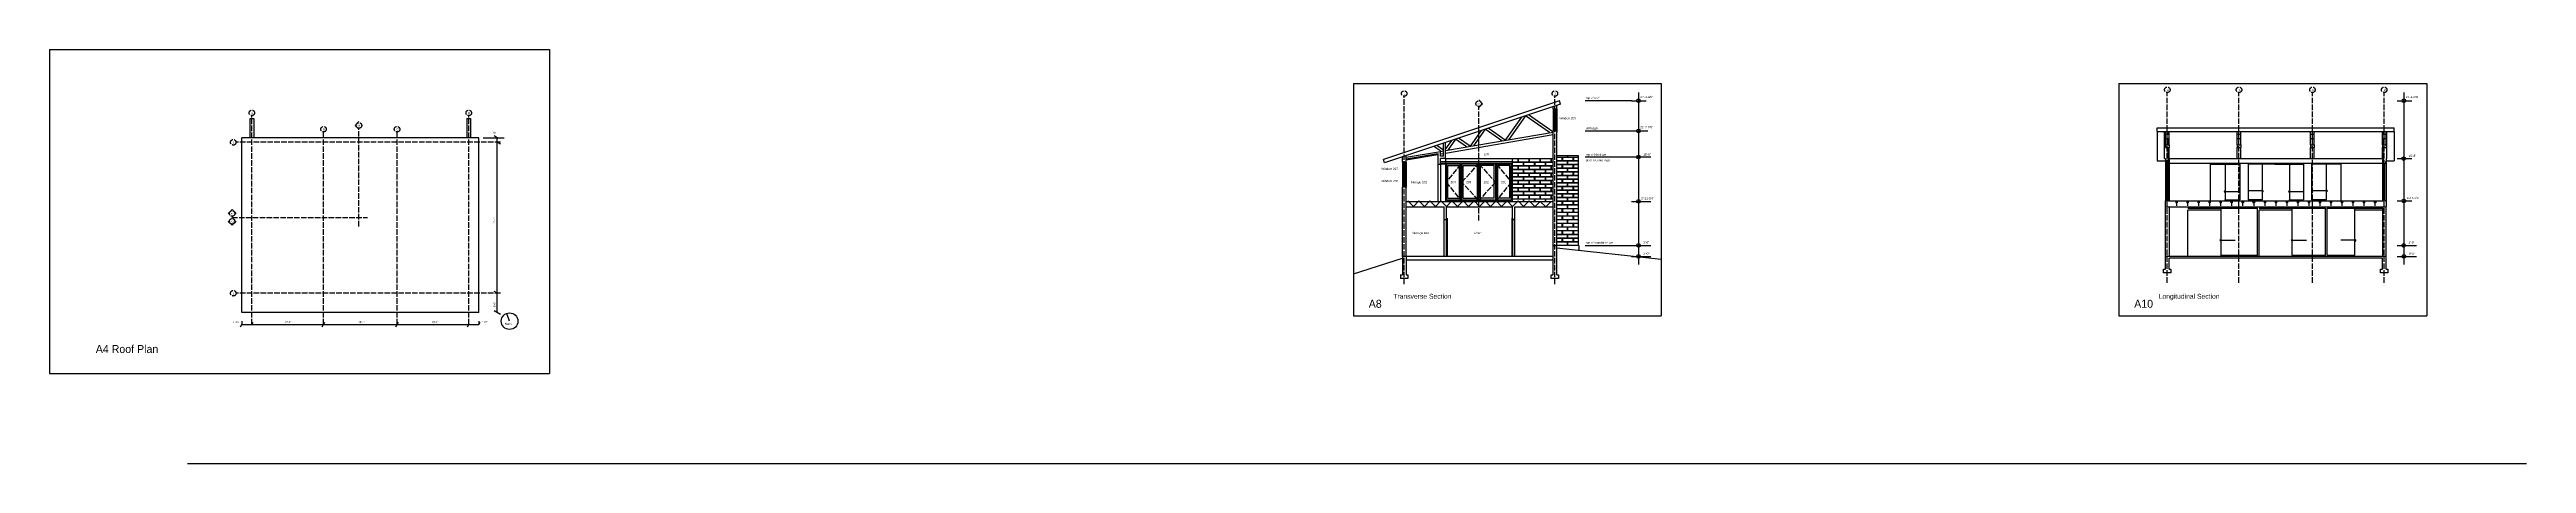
# Model space of a CAD drawing. Header units: inches. Extents: x 967 to 7501, y 257 to 3634.
# Drawn here: x 967 to 6358, y 257 to 1156 of the extents above; entities that cross this region are included whole.
import ezdxf

# ---------------------------------------------------------------- set-up
doc = ezdxf.new("R2010")
doc.units = ezdxf.units.IN
doc.header["$MEASUREMENT"] = 0
doc.linetypes.add('ACAD_ISO02W100', pattern=[15, 12, -3])
for name, color, linetype in [('blocks', 251, 'Continuous'), ('const', 7, 'Continuous'), ('e1', 7, 'Continuous'), ('e2', 251, 'Continuous'), ('glass', 172, 'Continuous'), ('glassSwing', 172, 'ACAD_ISO02W100'), ('grid', 252, 'ACAD_ISO02W100'), ('stairs', 140, 'Continuous'), ('walls', 7, 'Continuous')]:
    doc.layers.add(name, color=color, linetype=linetype)

msp = doc.modelspace()

# ---------------------------------------------------------------- linework, layer by layer
for p, q in [((966.9, 1155.7), (2054.9, 1155.7)), ((966.9, 1155.7), (966.9, 451.7)), ((2054.9, 1155.7), (2054.9, 451.7)), ((3804.6, 1082.4), (3804.6, 577.4)), ((3804.6, 1082.4), (4474.8, 1082.4)), ((4474.8, 1082.4), (4474.8, 577.4)), ((5470.5, 1082.4), (5470.5, 577.4)), ((5470.5, 1082.4), (6140.6, 1082.4)), ((6140.6, 1082.4), (6140.6, 577.4)), ((4239.2, 730.3), (4247.2, 730.3)), ((3804.6, 577.4), (4474.8, 577.4)), ((5470.5, 577.4), (6140.6, 577.4)), ((966.9, 451.7), (2054.9, 451.7))]:
    msp.add_line(p, q)
at = {"layer": 'blocks'}
for p, q in [((4162.9, 911.8), (4162.9, 919.3)), ((4163.4, 919.3), (4163.4, 911.8)), ((4186.9, 911.8), (4186.9, 919.3)), ((4187.4, 919.3), (4187.4, 911.8)), ((4210.9, 911.8), (4210.9, 919.3)), ((4211.4, 919.3), (4211.4, 911.8)), ((4234.9, 911.8), (4234.9, 919.3)), ((4235.4, 919.3), (4235.4, 911.8)), ((4247.2, 922.3), (4258.9, 922.3)), ((4258.9, 914.8), (4258.9, 922.3)), ((4259.4, 922.3), (4282.9, 922.3)), ((4259.4, 922.3), (4259.4, 914.8)), ((4270.7, 921.5), (4270.7, 925)), ((4271.2, 921.5), (4271.2, 925)), ((4282.9, 914.8), (4282.9, 922.3)), ((4283.4, 922.3), (4294.7, 922.3)), ((4283.4, 922.3), (4283.4, 914.8)), ((4151.2, 911.8), (4162.9, 911.8)), ((4151.2, 911.3), (4174.7, 911.3)), ((4151.2, 903.8), (4174.7, 903.8)), ((4151.2, 903.3), (4162.9, 903.3)), ((4151.2, 895.8), (4162.9, 895.8)), ((4151.2, 895.3), (4174.7, 895.3)), ((4151.2, 887.8), (4174.7, 887.8)), ((4151.2, 887.3), (4162.9, 887.3)), ((4151.2, 879.8), (4162.9, 879.8)), ((4151.2, 879.3), (4174.7, 879.3)), ((4151.2, 871.8), (4174.7, 871.8)), ((4151.2, 871.3), (4162.9, 871.3)), ((4151.2, 863.8), (4162.9, 863.8)), ((4151.2, 863.3), (4174.7, 863.3)), ((4162.9, 895.8), (4162.9, 903.3)), ((4162.9, 879.8), (4162.9, 887.3)), ((4162.9, 863.8), (4162.9, 871.3)), ((4163.4, 911.8), (4186.9, 911.8)), ((4163.4, 903.3), (4186.9, 903.3)), ((4163.4, 903.3), (4163.4, 895.8)), ((4163.4, 895.8), (4186.9, 895.8)), ((4163.4, 887.3), (4163.4, 879.8)), ((4163.4, 887.3), (4186.9, 887.3)), ((4163.4, 879.8), (4186.9, 879.8)), ((4163.4, 871.3), (4186.9, 871.3)), ((4163.4, 871.3), (4163.4, 863.8)), ((4163.4, 863.8), (4186.9, 863.8)), ((4174.7, 903.8), (4174.7, 911.3)), ((4174.7, 887.8), (4174.7, 895.3)), ((4174.7, 871.8), (4174.7, 879.3)), ((4174.7, 855.8), (4174.7, 863.3)), ((4175.2, 911.3), (4198.7, 911.3)), ((4175.2, 911.3), (4175.2, 903.8)), ((4175.2, 903.8), (4198.7, 903.8)), ((4175.2, 895.3), (4198.7, 895.3)), ((4175.2, 895.3), (4175.2, 887.8)), ((4175.2, 887.8), (4198.7, 887.8)), ((4175.2, 879.3), (4175.2, 871.8)), ((4175.2, 879.3), (4198.7, 879.3)), ((4175.2, 871.8), (4198.7, 871.8)), ((4175.2, 863.3), (4198.7, 863.3)), ((4175.2, 863.3), (4175.2, 855.8)), ((4186.9, 895.8), (4186.9, 903.3)), ((4186.9, 879.8), (4186.9, 887.3)), ((4186.9, 863.8), (4186.9, 871.3)), ((4187.4, 911.8), (4210.9, 911.8)), ((4187.4, 903.3), (4210.9, 903.3)), ((4187.4, 903.3), (4187.4, 895.8)), ((4187.4, 895.8), (4210.9, 895.8)), ((4187.4, 887.3), (4187.4, 879.8)), ((4187.4, 887.3), (4210.9, 887.3)), ((4187.4, 879.8), (4210.9, 879.8)), ((4187.4, 871.3), (4210.9, 871.3)), ((4187.4, 871.3), (4187.4, 863.8)), ((4187.4, 863.8), (4210.9, 863.8)), ((4198.7, 903.8), (4198.7, 911.3)), ((4198.7, 887.8), (4198.7, 895.3)), ((4198.7, 871.8), (4198.7, 879.3)), ((4198.7, 855.8), (4198.7, 863.3)), ((4199.2, 911.3), (4222.7, 911.3)), ((4199.2, 911.3), (4199.2, 903.8)), ((4199.2, 903.8), (4222.7, 903.8)), ((4199.2, 895.3), (4222.7, 895.3)), ((4199.2, 895.3), (4199.2, 887.8)), ((4199.2, 887.8), (4222.7, 887.8)), ((4199.2, 879.3), (4222.7, 879.3)), ((4199.2, 879.3), (4199.2, 871.8)), ((4199.2, 871.8), (4222.7, 871.8)), ((4199.2, 863.3), (4222.7, 863.3)), ((4199.2, 863.3), (4199.2, 855.8)), ((4210.9, 895.8), (4210.9, 903.3)), ((4210.9, 879.8), (4210.9, 887.3)), ((4210.9, 863.8), (4210.9, 871.3)), ((4211.4, 911.8), (4234.9, 911.8)), ((4211.4, 903.3), (4211.4, 895.8)), ((4211.4, 903.3), (4234.9, 903.3)), ((4211.4, 895.8), (4234.9, 895.8)), ((4211.4, 887.3), (4211.4, 879.8)), ((4211.4, 887.3), (4234.9, 887.3)), ((4211.4, 879.8), (4234.9, 879.8)), ((4211.4, 871.3), (4211.4, 863.8)), ((4211.4, 871.3), (4234.9, 871.3)), ((4211.4, 863.8), (4234.9, 863.8)), ((4222.7, 903.8), (4222.7, 911.3)), ((4222.7, 887.8), (4222.7, 895.3)), ((4222.7, 871.8), (4222.7, 879.3)), ((4222.7, 855.8), (4222.7, 863.3)), ((4223.2, 911.3), (4239.2, 911.3)), ((4223.2, 903.8), (4223.2, 911.3)), ((4223.2, 903.8), (4239.2, 903.8)), ((4223.2, 895.3), (4239.2, 895.3)), ((4223.2, 887.8), (4223.2, 895.3)), ((4223.2, 887.8), (4239.2, 887.8)), ((4223.2, 871.8), (4223.2, 879.3)), ((4223.2, 879.3), (4239.2, 879.3)), ((4223.2, 871.8), (4239.2, 871.8)), ((4223.2, 863.3), (4239.2, 863.3)), ((4223.2, 855.8), (4223.2, 863.3)), ((4234.9, 895.8), (4234.9, 903.3)), ((4234.9, 879.8), (4234.9, 887.3)), ((4234.9, 863.8), (4234.9, 871.3)), ((4235.4, 911.8), (4239.2, 911.8)), ((4235.4, 903.3), (4235.4, 895.8)), ((4235.4, 903.3), (4239.2, 903.3)), ((4235.4, 895.8), (4239.2, 895.8)), ((4235.4, 887.3), (4235.4, 879.8)), ((4235.4, 887.3), (4239.2, 887.3)), ((4235.4, 879.8), (4239.2, 879.8)), ((4235.4, 871.3), (4235.4, 863.8)), ((4235.4, 871.3), (4239.2, 871.3)), ((4235.4, 863.8), (4239.2, 863.8)), ((4247.2, 914.8), (4258.9, 914.8)), ((4247.2, 914.3), (4270.7, 914.3)), ((4247.2, 906.8), (4270.7, 906.8)), ((4247.2, 906.3), (4258.9, 906.3)), ((4247.2, 898.8), (4258.9, 898.8)), ((4247.2, 898.3), (4270.7, 898.3)), ((4247.2, 890.8), (4270.7, 890.8)), ((4247.2, 890.3), (4258.9, 890.3)), ((4247.2, 882.8), (4258.9, 882.8)), ((4247.2, 882.3), (4270.7, 882.3)), ((4247.2, 874.8), (4270.7, 874.8)), ((4247.2, 874.3), (4258.9, 874.3)), ((4247.2, 866.8), (4258.9, 866.8)), ((4247.2, 866.3), (4270.7, 866.3)), ((4258.9, 898.8), (4258.9, 906.3)), ((4258.9, 882.8), (4258.9, 890.3)), ((4258.9, 866.8), (4258.9, 874.3)), ((4259.4, 914.8), (4282.9, 914.8)), ((4259.4, 906.3), (4282.9, 906.3)), ((4259.4, 906.3), (4259.4, 898.8)), ((4259.4, 898.8), (4282.9, 898.8)), ((4259.4, 890.3), (4282.9, 890.3)), ((4259.4, 890.3), (4259.4, 882.8)), ((4259.4, 882.8), (4282.9, 882.8)), ((4259.4, 874.3), (4282.9, 874.3)), ((4259.4, 874.3), (4259.4, 866.8)), ((4259.4, 866.8), (4282.9, 866.8)), ((4270.7, 906.8), (4270.7, 914.3)), ((4270.7, 890.8), (4270.7, 898.3)), ((4270.7, 874.8), (4270.7, 882.3)), ((4270.7, 858.8), (4270.7, 866.3)), ((4271.2, 914.3), (4294.7, 914.3)), ((4271.2, 906.8), (4271.2, 914.3)), ((4271.2, 906.8), (4294.7, 906.8)), ((4271.2, 898.3), (4294.7, 898.3)), ((4271.2, 890.8), (4271.2, 898.3)), ((4271.2, 890.8), (4294.7, 890.8)), ((4271.2, 882.3), (4294.7, 882.3)), ((4271.2, 874.8), (4271.2, 882.3)), ((4271.2, 874.8), (4294.7, 874.8)), ((4271.2, 866.3), (4294.7, 866.3)), ((4271.2, 858.8), (4271.2, 866.3)), ((4282.9, 898.8), (4282.9, 906.3)), ((4282.9, 882.8), (4282.9, 890.3)), ((4282.9, 866.8), (4282.9, 874.3)), ((4283.4, 914.8), (4294.7, 914.8)), ((4283.4, 906.3), (4294.7, 906.3)), ((4283.4, 906.3), (4283.4, 898.8)), ((4283.4, 898.8), (4294.7, 898.8)), ((4283.4, 890.3), (4294.7, 890.3)), ((4283.4, 890.3), (4283.4, 882.8)), ((4283.4, 882.8), (4294.7, 882.8)), ((4283.4, 874.3), (4294.7, 874.3)), ((4283.4, 874.3), (4283.4, 866.8)), ((4283.4, 866.8), (4294.7, 866.8)), ((4151.2, 855.8), (4174.7, 855.8)), ((4151.2, 855.3), (4162.9, 855.3)), ((4151.2, 847.8), (4162.9, 847.8)), ((4151.2, 847.3), (4174.7, 847.3)), ((4151.2, 839.8), (4174.7, 839.8)), ((4151.2, 839.3), (4162.9, 839.3)), ((4151.2, 831.8), (4162.9, 831.8)), ((4151.2, 831.3), (4174.7, 831.3)), ((4162.9, 847.8), (4162.9, 855.3)), ((4162.9, 831.8), (4162.9, 839.3)), ((4163.4, 855.3), (4186.9, 855.3)), ((4163.4, 855.3), (4163.4, 847.8)), ((4163.4, 847.8), (4186.9, 847.8)), ((4163.4, 839.3), (4186.9, 839.3)), ((4163.4, 839.3), (4163.4, 831.8)), ((4163.4, 831.8), (4186.9, 831.8)), ((4174.7, 839.8), (4174.7, 847.3)), ((4174.7, 827), (4174.7, 831.3)), ((4175.2, 855.8), (4198.7, 855.8)), ((4175.2, 847.3), (4198.7, 847.3)), ((4175.2, 847.3), (4175.2, 839.8)), ((4175.2, 839.8), (4198.7, 839.8)), ((4175.2, 831.3), (4175.2, 827)), ((4175.2, 831.3), (4198.7, 831.3)), ((4186.9, 847.8), (4186.9, 855.3)), ((4186.9, 831.8), (4186.9, 839.3)), ((4187.4, 855.3), (4210.9, 855.3)), ((4187.4, 855.3), (4187.4, 847.8)), ((4187.4, 847.8), (4210.9, 847.8)), ((4187.4, 839.3), (4210.9, 839.3)), ((4187.4, 839.3), (4187.4, 831.8)), ((4187.4, 831.8), (4210.9, 831.8)), ((4198.7, 839.8), (4198.7, 847.3)), ((4198.7, 827), (4198.7, 831.3)), ((4199.2, 855.8), (4222.7, 855.8)), ((4199.2, 847.3), (4222.7, 847.3)), ((4199.2, 847.3), (4199.2, 839.8)), ((4199.2, 839.8), (4222.7, 839.8)), ((4199.2, 831.3), (4222.7, 831.3)), ((4199.2, 831.3), (4199.2, 827)), ((4210.9, 847.8), (4210.9, 855.3)), ((4210.9, 831.8), (4210.9, 839.3)), ((4211.4, 855.3), (4211.4, 847.8)), ((4211.4, 855.3), (4234.9, 855.3)), ((4211.4, 847.8), (4234.9, 847.8)), ((4211.4, 839.3), (4234.9, 839.3)), ((4211.4, 839.3), (4211.4, 831.8)), ((4211.4, 831.8), (4234.9, 831.8)), ((4222.7, 839.8), (4222.7, 847.3)), ((4222.7, 827), (4222.7, 831.3)), ((4223.2, 855.8), (4239.2, 855.8)), ((4223.2, 847.3), (4239.2, 847.3)), ((4223.2, 839.8), (4223.2, 847.3)), ((4223.2, 839.8), (4239.2, 839.8)), ((4223.2, 827), (4223.2, 831.3)), ((4223.2, 831.3), (4239.2, 831.3)), ((4234.9, 847.8), (4234.9, 855.3)), ((4234.9, 831.8), (4234.9, 839.3)), ((4235.4, 855.3), (4235.4, 847.8)), ((4235.4, 855.3), (4239.2, 855.3)), ((4235.4, 847.8), (4239.2, 847.8)), ((4235.4, 839.3), (4235.4, 831.8)), ((4235.4, 839.3), (4239.2, 839.3)), ((4235.4, 831.8), (4239.2, 831.8)), ((4247.2, 858.8), (4270.7, 858.8)), ((4247.2, 858.3), (4258.9, 858.3)), ((4247.2, 850.8), (4258.9, 850.8)), ((4247.2, 850.3), (4270.7, 850.3)), ((4247.2, 842.8), (4270.7, 842.8)), ((4247.2, 842.3), (4258.9, 842.3)), ((4247.2, 834.8), (4258.9, 834.8)), ((4247.2, 834.3), (4270.7, 834.3)), ((4247.2, 826.8), (4270.7, 826.8)), ((4247.2, 826.3), (4258.9, 826.3)), ((4247.2, 818.8), (4258.9, 818.8)), ((4247.2, 818.3), (4270.7, 818.3)), ((4247.2, 810.8), (4270.7, 810.8)), ((4247.2, 810.3), (4258.9, 810.3)), ((4258.9, 850.8), (4258.9, 858.3)), ((4258.9, 834.8), (4258.9, 842.3)), ((4258.9, 818.8), (4258.9, 826.3)), ((4258.9, 802.8), (4258.9, 810.3)), ((4259.4, 858.3), (4282.9, 858.3)), ((4259.4, 858.3), (4259.4, 850.8)), ((4259.4, 850.8), (4282.9, 850.8)), ((4259.4, 842.3), (4282.9, 842.3)), ((4259.4, 842.3), (4259.4, 834.8)), ((4259.4, 834.8), (4282.9, 834.8)), ((4259.4, 826.3), (4282.9, 826.3)), ((4259.4, 826.3), (4259.4, 818.8)), ((4259.4, 818.8), (4282.9, 818.8)), ((4259.4, 810.3), (4282.9, 810.3)), ((4259.4, 810.3), (4259.4, 802.8)), ((4270.7, 842.8), (4270.7, 850.3)), ((4270.7, 826.8), (4270.7, 834.3)), ((4270.7, 810.8), (4270.7, 818.3)), ((4271.2, 858.8), (4294.7, 858.8)), ((4271.2, 850.3), (4294.7, 850.3)), ((4271.2, 842.8), (4271.2, 850.3)), ((4271.2, 842.8), (4294.7, 842.8)), ((4271.2, 834.3), (4294.7, 834.3)), ((4271.2, 826.8), (4271.2, 834.3)), ((4271.2, 826.8), (4294.7, 826.8)), ((4271.2, 818.3), (4294.7, 818.3)), ((4271.2, 810.8), (4271.2, 818.3)), ((4271.2, 810.8), (4294.7, 810.8)), ((4282.9, 850.8), (4282.9, 858.3)), ((4282.9, 834.8), (4282.9, 842.3)), ((4282.9, 818.8), (4282.9, 826.3)), ((4282.9, 802.8), (4282.9, 810.3)), ((4283.4, 858.3), (4294.7, 858.3)), ((4283.4, 858.3), (4283.4, 850.8)), ((4283.4, 850.8), (4294.7, 850.8)), ((4283.4, 842.3), (4294.7, 842.3)), ((4283.4, 842.3), (4283.4, 834.8)), ((4283.4, 834.8), (4294.7, 834.8)), ((4283.4, 826.3), (4294.7, 826.3)), ((4283.4, 826.3), (4283.4, 818.8)), ((4283.4, 818.8), (4294.7, 818.8)), ((4283.4, 810.3), (4294.7, 810.3)), ((4283.4, 810.3), (4283.4, 802.8)), ((4247.2, 802.8), (4258.9, 802.8)), ((4247.2, 802.3), (4270.7, 802.3)), ((4247.2, 794.8), (4270.7, 794.8)), ((4247.2, 794.3), (4258.9, 794.3)), ((4247.2, 786.8), (4258.9, 786.8)), ((4247.2, 786.3), (4270.7, 786.3)), ((4247.2, 778.8), (4270.7, 778.8)), ((4247.2, 778.3), (4258.9, 778.3)), ((4247.2, 770.8), (4258.9, 770.8)), ((4247.2, 770.3), (4270.7, 770.3)), ((4247.2, 762.8), (4270.7, 762.8)), ((4247.2, 762.3), (4258.9, 762.3)), ((4247.2, 754.8), (4258.9, 754.8)), ((4258.9, 786.8), (4258.9, 794.3)), ((4258.9, 770.8), (4258.9, 778.3)), ((4258.9, 754.8), (4258.9, 762.3)), ((4259.4, 802.8), (4282.9, 802.8)), ((4259.4, 794.3), (4282.9, 794.3)), ((4259.4, 794.3), (4259.4, 786.8)), ((4259.4, 786.8), (4282.9, 786.8)), ((4259.4, 778.3), (4282.9, 778.3)), ((4259.4, 778.3), (4259.4, 770.8)), ((4259.4, 770.8), (4282.9, 770.8)), ((4259.4, 762.3), (4282.9, 762.3)), ((4259.4, 762.3), (4259.4, 754.8)), ((4259.4, 754.8), (4282.9, 754.8)), ((4270.7, 794.8), (4270.7, 802.3)), ((4270.7, 778.8), (4270.7, 786.3)), ((4270.7, 762.8), (4270.7, 770.3)), ((4271.2, 802.3), (4294.7, 802.3)), ((4271.2, 794.8), (4271.2, 802.3)), ((4271.2, 794.8), (4294.7, 794.8)), ((4271.2, 786.3), (4294.7, 786.3)), ((4271.2, 778.8), (4271.2, 786.3)), ((4271.2, 778.8), (4294.7, 778.8)), ((4271.2, 770.3), (4294.7, 770.3)), ((4271.2, 762.8), (4271.2, 770.3)), ((4271.2, 762.8), (4294.7, 762.8)), ((4282.9, 786.8), (4282.9, 794.3)), ((4282.9, 770.8), (4282.9, 778.3)), ((4282.9, 754.8), (4282.9, 762.3)), ((4283.4, 802.8), (4294.7, 802.8)), ((4283.4, 794.3), (4294.7, 794.3)), ((4283.4, 794.3), (4283.4, 786.8)), ((4283.4, 786.8), (4294.7, 786.8)), ((4283.4, 778.3), (4294.7, 778.3)), ((4283.4, 778.3), (4283.4, 770.8)), ((4283.4, 770.8), (4294.7, 770.8)), ((4283.4, 762.3), (4294.7, 762.3)), ((4283.4, 762.3), (4283.4, 754.8)), ((4283.4, 754.8), (4294.7, 754.8)), ((4247.2, 754.3), (4270.7, 754.3)), ((4247.2, 746.8), (4270.7, 746.8)), ((4247.2, 746.3), (4258.9, 746.3)), ((4247.2, 738.8), (4258.9, 738.8)), ((4247.2, 738.3), (4270.7, 738.3)), ((4247.2, 730.8), (4270.7, 730.8)), ((4258.9, 738.8), (4258.9, 746.3)), ((4259.4, 746.3), (4282.9, 746.3)), ((4259.4, 746.3), (4259.4, 738.8)), ((4259.4, 738.8), (4282.9, 738.8)), ((4270.7, 746.8), (4270.7, 754.3)), ((4270.7, 730.8), (4270.7, 738.3)), ((4271.2, 746.8), (4271.2, 754.3)), ((4271.2, 754.3), (4294.7, 754.3)), ((4271.2, 746.8), (4294.7, 746.8)), ((4271.2, 738.3), (4294.7, 738.3)), ((4271.2, 730.8), (4271.2, 738.3)), ((4271.2, 730.8), (4294.7, 730.8)), ((4282.9, 738.8), (4282.9, 746.3)), ((4283.4, 746.3), (4283.4, 738.8)), ((4283.4, 746.3), (4294.7, 746.3)), ((4283.4, 738.8), (4294.7, 738.8))]:
    msp.add_line(p, q, dxfattribs=at)
at = {"layer": 'const'}
for p, q in [((1941.5, 964.3), (1934.8, 968.1)), ((1941.5, 584.3), (1941.5, 964.3)), ((1948.1, 950.4), (1941.5, 954.3)), ((1941.5, 626.3), (1934.8, 630.1)), ((1382.3, 553.3), (1385.3, 558.5)), ((1385.3, 565.8), (1385.3, 558.5)), ((1385.3, 558.5), (1901.3, 558.5)), ((1407.3, 558.5), (1410.3, 563.6)), ((1560.3, 553.3), (1566.3, 563.6)), ((1720.3, 553.3), (1726.3, 563.6)), ((1876.3, 553.3), (1879.3, 558.5)), ((1901.3, 565.8), (1901.3, 558.5)), ((1901.3, 558.5), (1904.3, 563.6)), ((1948.1, 580.4), (1934.8, 588.1))]:
    msp.add_line(p, q, dxfattribs=at)
at = {"layer": 'e1'}
for p, q in [((4151.2, 827), (4151.2, 919.4)), ((3988.4, 906.3), (3988.4, 827)), ((3994.4, 906.7), (3994.4, 827)), ((5670.1, 907), (5734.1, 907)), ((5702.1, 907), (5702.1, 829)), ((5734.1, 907), (5734.1, 829)), ((5810.2, 907), (5752.2, 907)), ((5752.2, 907), (5752.2, 829)), ((5782.2, 907), (5782.2, 829)), ((5810.2, 907), (5872.2, 907)), ((5842.2, 907), (5842.2, 829)), ((5872.2, 907), (5872.2, 829)), ((5954.1, 907), (5890.1, 907)), ((5890.1, 907), (5890.1, 829)), ((5922.1, 907), (5922.1, 829)), ((5621, 811.5), (5772, 811.5)), ((5693, 708.8), (5693, 811.5)), ((5702.1, 829), (5734.1, 829)), ((5782.2, 829), (5752.2, 829)), ((5772, 708.8), (5772, 811.5)), ((5776, 811.5), (5848.9, 811.5)), ((5842.2, 829), (5872.2, 829)), ((5848, 811.5), (5920, 811.5)), ((5848, 708.8), (5848, 811.5)), ((5922.1, 829), (5890.1, 829)), ((5920, 708.8), (5920, 811.5)), ((5924, 811.5), (6044, 811.5)), ((5924, 708.8), (5924, 811.5)), ((5984, 708.8), (5984, 811.5)), ((4002.2, 706.3), (4002.2, 786.3)), ((4007.2, 706.3), (4007.2, 786.3)), ((4151.2, 706.3), (4151.2, 786.3)), ((4156.2, 706.3), (4156.2, 786.3)), ((5693, 708.8), (5772, 708.8)), ((5848, 708.8), (5920, 708.8)), ((5924, 708.8), (5984, 708.8)), ((1901.3, 584.3), (1385.3, 584.3)), ((1267.5, 256.6), (6357.7, 256.6))]:
    msp.add_line(p, q, dxfattribs=at)
msp.add_circle((1968.2, 565.6), 18, dxfattribs=at)
at = {"layer": 'e2'}
for p, q in [((4239.2, 1027.1), (4239.2, 979.1)), ((4239.2, 1026.5), (4239.2, 1023.5)), ((4241.7, 1027.1), (4241.7, 979.1)), ((4244.7, 1027.1), (4244.7, 979.1)), ((4247.2, 1027.1), (4247.2, 979.1)), ((4410.2, 1044.6), (4309.3, 1044.6)), ((4410.2, 1044.6), (4442.1, 1044.6)), ((4425, 1062.4), (4425, 688.8)), ((6076.1, 1044.6), (6107.9, 1044.6)), ((6090.8, 1062.4), (6090.8, 688.8)), ((4005.4, 936.5), (4239.2, 976.6)), ((4005.4, 930.9), (4239.2, 971)), ((4082.8, 979.8), (4058.6, 945.6)), ((4091.6, 982.8), (4066.3, 946.9)), ((4127.4, 957.4), (4091.6, 982.8)), ((4135.1, 958.8), (4098.1, 984.9)), ((4170.7, 1009.1), (4135.1, 958.8)), ((4179.5, 1012.1), (4142.7, 960.1)), ((4231.5, 975.3), (4179.5, 1012.1)), ((4238.4, 977.2), (4186, 1014.2)), ((4242.3, 1024.1), (4242.3, 982.1)), ((4244, 1024.1), (4244, 982.1)), ((4309.3, 979.1), (4445.7, 979.1)), ((5554, 978), (5554, 913.7)), ((5572, 972.1), (5572, 978)), ((5580, 972.1), (5580, 978)), ((5728, 972.1), (5728, 978)), ((5736, 972.1), (5736, 978)), ((5887.9, 972.1), (5887.9, 978)), ((5895.9, 972.1), (5895.9, 978)), ((6044, 972.1), (6044, 978)), ((6052, 972.1), (6052, 978)), ((6070, 978), (6070, 913.7)), ((1910.9, 964.3), (1956.5, 964.3)), ((3919.2, 916.1), (3988.4, 928)), ((3994.7, 934.7), (3979.5, 945.4)), ((4000.4, 937.4), (3986, 947.6)), ((3994.4, 934.6), (4000.4, 935.6)), ((3994.4, 929), (4000.4, 930)), ((4018.2, 958.3), (4005.4, 940.2)), ((4005.4, 919.4), (4239.2, 919.4)), ((4005.4, 919.4), (4005.4, 827)), ((4027, 961.2), (4010.1, 937.3)), ((4050.9, 944.3), (4027, 961.2)), ((4058.6, 945.6), (4033.5, 963.4)), ((4294.7, 925), (4247.2, 925)), ((4294.7, 730.8), (4294.7, 925)), ((4452.2, 922.3), (4309.3, 922.3)), ((5572, 948.8), (5572, 962.5)), ((5580, 918.8), (5578, 918.8)), ((5578, 918.8), (6046, 918.8)), ((5580, 948.8), (5580, 962.5)), ((5580, 918.8), (5580, 943.2)), ((5580, 918.8), (5580, 827)), ((5728, 948.8), (5728, 962.5)), ((5728, 918.8), (5728, 943.2)), ((5736, 948.8), (5736, 962.5)), ((5736, 918.8), (5736, 943.2)), ((5887.9, 948.8), (5887.9, 962.5)), ((5887.9, 918.8), (5887.9, 943.2)), ((5895.9, 948.8), (5895.9, 962.5)), ((5895.9, 918.8), (5895.9, 943.2)), ((6044, 948.8), (6044, 962.5)), ((6044, 918.8), (6044, 943.2)), ((6044, 918.8), (6044, 827)), ((6046, 918.8), (6044, 918.8)), ((6052, 948.8), (6052, 962.5)), ((6076.1, 918.8), (6107.9, 918.8)), ((3911.2, 911.2), (3911.2, 856.6)), ((3913.7, 908.2), (3913.7, 885)), ((3913.7, 882), (3913.7, 859.6)), ((3914.3, 905.2), (3914.3, 888)), ((3914.3, 879), (3914.3, 862.6)), ((3916, 905.2), (3916, 888)), ((3916, 879), (3916, 862.6)), ((3916.7, 908.2), (3916.7, 885)), ((3916.7, 882), (3916.7, 859.6)), ((3919.2, 911.2), (3919.2, 856.6)), ((3994.4, 912.7), (4151.2, 912.7)), ((3994.4, 908.8), (4151.2, 908.8)), ((4149.2, 906.7), (3994.4, 906.7)), ((4006.3, 906.7), (4006.3, 828.8)), ((4009.5, 904.2), (4035.3, 904.2)), ((4009.5, 904.2), (4009.5, 832.8)), ((4009.5, 832.8), (4009.5, 904.2)), ((4035.3, 832.8), (4035.3, 904.2)), ((4038.3, 828.8), (4038.3, 906.7)), ((4040.3, 828.8), (4040.3, 906.7)), ((4043.3, 832.8), (4043.3, 904.2)), ((4043.3, 904.2), (4073.8, 904.2)), ((4073.8, 904.2), (4073.8, 832.8)), ((4076.3, 828.8), (4076.3, 906.7)), ((4078.3, 828.8), (4078.3, 906.7)), ((4080.8, 904.2), (4080.8, 832.8)), ((4111.3, 904.2), (4080.8, 904.2)), ((4111.3, 832.8), (4111.3, 904.2)), ((4114.3, 828.8), (4114.3, 906.7)), ((4116.3, 828.8), (4116.3, 906.7)), ((4119.3, 832.8), (4119.3, 904.2)), ((4145, 904.2), (4119.3, 904.2)), ((4145, 832.8), (4145, 904.2)), ((4145, 904.2), (4145, 832.8)), ((4148.3, 906.7), (4148.3, 828.8)), ((4149.2, 828.8), (4149.2, 906.7)), ((5554, 913.7), (5572, 913.7)), ((5572, 912.7), (5572, 827)), ((5575.1, 904.2), (5575.1, 832.8)), ((5576.8, 904.2), (5576.8, 832.8)), ((5580, 908.8), (6044, 908.8)), ((5670.1, 827), (5670.1, 908.8)), ((5954.1, 827), (5954.1, 908.8)), ((6047.1, 904.2), (6047.1, 832.8)), ((6048.8, 904.2), (6048.8, 832.8)), ((6052, 913.7), (6070, 913.7)), ((6052, 912.7), (6052, 827)), ((3923.2, 827), (3935.2, 815)), ((3935.2, 815), (3947.2, 827)), ((3947.2, 827), (3959.2, 815)), ((3959.2, 815), (3971.2, 827)), ((3971.2, 827), (3983.2, 815)), ((3983.2, 815), (3995.2, 827)), ((3995.2, 827), (4007.2, 815)), ((4149.2, 828.8), (4005.4, 828.8)), ((4007.2, 815), (4019.2, 827)), ((4008, 828.8), (4148, 828.8)), ((4009.5, 832.8), (4035.3, 832.8)), ((4019.2, 827), (4031.2, 815)), ((4031.2, 815), (4043.2, 827)), ((4043.2, 827), (4055.2, 815)), ((4043.3, 832.8), (4073.8, 832.8)), ((4055.2, 815), (4067.2, 827)), ((4067.2, 827), (4079.2, 815)), ((4079.2, 815), (4091.2, 827)), ((4111.3, 832.8), (4080.8, 832.8)), ((4091.2, 827), (4103.2, 815)), ((4103.2, 815), (4115.2, 827)), ((4115.2, 827), (4127.2, 815)), ((4145, 832.8), (4119.3, 832.8)), ((4127.2, 815), (4139.2, 827)), ((4139.2, 827), (4151.2, 815)), ((4151.2, 815), (4163.2, 827)), ((4163.2, 827), (4175.2, 815)), ((4175.2, 815), (4187.2, 827)), ((4187.2, 827), (4199.2, 815)), ((4199.2, 814), (4211.2, 826)), ((4211.2, 826), (4223.2, 814)), ((4223.2, 814), (4235.2, 826)), ((4410.2, 826), (4452.2, 826)), ((5572, 706.8), (5572, 814.3)), ((5580, 814.3), (5580, 706.3)), ((5702.1, 827), (5702.1, 829)), ((5782.2, 827), (5782.2, 829)), ((5842.2, 827), (5842.2, 829)), ((5922.1, 827), (5922.1, 829)), ((6044, 814.3), (6044, 706.3)), ((6052, 706.8), (6052, 814.3)), ((6076.5, 827), (6108.3, 827)), ((5693, 807), (5621, 807)), ((5621, 706.3), (5621, 807)), ((5847.9, 807), (5775.9, 807)), ((5775.9, 706.3), (5775.9, 807)), ((5776, 706.3), (5776, 807)), ((6044, 807), (5983.9, 807)), ((4295.2, 730.3), (4247.2, 730.3)), ((4295.2, 730.3), (4295.2, 719.6)), ((4309.3, 730.3), (4452.2, 730.3)), ((4410.2, 706.3), (4452.2, 706.3)), ((5693, 706.3), (5693, 708.8)), ((5848, 708.8), (5848, 706.3)), ((6076.1, 730.3), (6118.1, 730.3)), ((6076.1, 706.3), (6118.1, 706.3))]:
    msp.add_line(p, q, dxfattribs=at)
for centre in [(4425, 1044.6), (6090.8, 1044.6), (4425, 979.1), (4425, 922.3), (6090.4, 918.8), (4425, 826), (6090.8, 827), (4425, 730.3), (4425, 706.3), (6090.4, 730.3), (6090.8, 706.3)]:
    msp.add_circle(centre, 4, dxfattribs=at)
at = {"layer": 'glass'}
for p, q in [((4243.2, 1024.1), (4243.2, 982.1)), ((3915.2, 905.2), (3915.2, 888)), ((3915.2, 879), (3915.2, 862.6)), ((5576, 904.2), (5576, 832.8)), ((6048, 904.2), (6048, 832.8))]:
    msp.add_line(p, q, dxfattribs=at)
at = {"layer": 'glassSwing'}
for p, q in [((4038.3, 906.7), (4006.3, 867.7)), ((4006.3, 867.7), (4038.3, 828.8)), ((4040.3, 867.7), (4076.3, 906.7)), ((4076.3, 828.8), (4040.3, 867.7)), ((4078.3, 906.7), (4114.3, 867.7)), ((4114.3, 867.7), (4078.3, 828.8)), ((4116.3, 906.7), (4148.3, 867.7)), ((4148.3, 867.7), (4116.3, 828.8))]:
    msp.add_line(p, q, dxfattribs=at)
at = {"layer": 'grid'}
for p, q in [((3915.2, 646), (3915.2, 1054.2)), ((4077.3, 784.5), (4077.3, 1032.2)), ((4243.2, 646), (4243.2, 1054.2)), ((5576, 649.2), (5576, 1062.3)), ((5732, 649.2), (5732, 1062.3)), ((5891.9, 649.2), (5891.9, 1062.3)), ((6048, 649.2), (6048, 1062.3)), ((1407.3, 558.5), (1407.3, 1012.2)), ((1563.3, 558.5), (1563.3, 976.7)), ((1640.3, 771.6), (1640.3, 984.9)), ((1723.3, 558.5), (1723.3, 976.7)), ((1879.3, 558.5), (1879.3, 1012.2)), ((1948.1, 954.3), (1372.8, 954.3)), ((1364.3, 793.5), (1364.3, 788.5)), ((1364.3, 791), (1659.1, 791)), ((1948.1, 626.3), (1372.8, 626.3))]:
    msp.add_line(p, q, dxfattribs=at)
for centre in [(3915.2, 1060.2), (4077.3, 1038.2), (4243.2, 1060.2), (5576, 1068.3), (5732, 1068.3), (5891.9, 1068.3), (6048, 1068.3), (1407.3, 1018.2), (1563.3, 982.7), (1640.3, 990.9), (1723.3, 982.7), (1879.3, 1018.2), (1366.8, 954.3), (1364.3, 799.5), (1364.3, 782.5), (1366.8, 626.3)]:
    msp.add_circle(centre, 6, dxfattribs=at)
at = {"layer": 'stairs'}
for p, q in [((5699.5, 847.3), (5702.1, 849.9)), ((5699.5, 847.3), (5732.8, 847.3)), ((5699.5, 847.3), (5702.1, 844.6)), ((5784.9, 848.7), (5751.5, 848.7)), ((5784.9, 848.7), (5782.2, 851.4)), ((5784.9, 848.7), (5782.2, 846.1)), ((5839.6, 847.3), (5842.2, 849.9)), ((5839.6, 847.3), (5873, 847.3)), ((5839.6, 847.3), (5842.2, 844.6)), ((5924.7, 848.7), (5891.4, 848.7)), ((5924.7, 848.7), (5922.1, 851.4)), ((5924.7, 848.7), (5922.1, 846.1)), ((5690.3, 741.5), (5693, 744.1)), ((5690.3, 741.5), (5723.7, 741.5)), ((5690.3, 741.5), (5693, 738.9)), ((5845.3, 741.5), (5848, 744.1)), ((5845.3, 741.5), (5878.7, 741.5)), ((5845.3, 741.5), (5848, 738.9)), ((5986.6, 741.5), (5953.3, 741.5)), ((5986.6, 741.5), (5984, 744.1)), ((5986.6, 741.5), (5984, 738.9))]:
    msp.add_line(p, q, dxfattribs=at)
at = {"layer": 'walls'}
for p, q in [((4253.2, 1044.6), (3870.2, 917)), ((4255.6, 1037.4), (3872.6, 909.8)), ((4077.3, 1046.7), (4085.8, 1038.2)), ((4077.3, 1029.7), (4085.8, 1038.2)), ((4239.2, 1027.1), (4239.2, 1032)), ((4239.2, 1027.1), (4247.2, 1027.1)), ((4241.7, 1027.1), (4244.7, 1027.1)), ((4242.3, 1024.1), (4242.3, 1027.1)), ((4244, 1024.1), (4244, 1027.1)), ((4247.2, 1027.1), (4247.2, 1034.6)), ((4255.6, 1037.4), (4253.2, 1044.6)), ((1403.3, 964.3), (1403.3, 1006.3)), ((1403.3, 1006.3), (1411.3, 1006.3)), ((1411.3, 1006.3), (1411.3, 964.3)), ((1640.3, 999.4), (1631.8, 990.9)), ((1640.3, 982.5), (1631.8, 990.9)), ((1875.3, 1006.3), (1883.3, 1006.3)), ((1875.3, 1006.3), (1875.3, 964.3)), ((1883.3, 1006.3), (1883.3, 964.3)), ((4238.4, 976.6), (4238.4, 979.1)), ((4238.4, 979.1), (4247.9, 979.1)), ((4238.4, 976.6), (4239.2, 976.6)), ((4239.2, 730.3), (4239.2, 976.6)), ((4242.3, 1024.1), (4244, 1024.1)), ((4242.3, 979.1), (4242.3, 982.1)), ((4244, 982.1), (4242.3, 982.1)), ((4244, 979.1), (4244, 982.1)), ((4247.2, 730.3), (4247.2, 976.6)), ((4247.2, 976.6), (4247.9, 976.6)), ((4247.9, 976.6), (4247.9, 979.1)), ((5554, 978), (5554, 986)), ((5554, 986), (6070, 986)), ((5554, 978), (6070, 978)), ((5570, 918.8), (5570, 978)), ((5572, 972.1), (5580, 972.1)), ((5572, 962.5), (5572, 972.1)), ((5578, 972.1), (5578, 978)), ((5580, 962.5), (5580, 972.1)), ((5728, 972.1), (5736, 972.1)), ((5728, 962.5), (5728, 972.1)), ((5736, 962.5), (5736, 972.1)), ((5887.9, 972.1), (5895.9, 972.1)), ((5887.9, 962.5), (5887.9, 972.1)), ((5895.9, 962.5), (5895.9, 972.1)), ((6044, 972.1), (6052, 972.1)), ((6044, 962.5), (6044, 972.1)), ((6046, 972.1), (6046, 978)), ((6052, 962.5), (6052, 972.1)), ((6054, 918.8), (6054, 978)), ((6070, 978), (6070, 986)), ((1385.3, 584.3), (1385.3, 964.3)), ((1901.3, 964.3), (1385.3, 964.3)), ((1901.3, 584.3), (1901.3, 964.3)), ((3872.6, 909.8), (3870.2, 917)), ((3911.2, 911.2), (3911.2, 922.6)), ((3919.2, 921.7), (3994.4, 934.6)), ((3919.2, 918.6), (3988.4, 930.3)), ((3919.2, 911.2), (3919.2, 925.3)), ((3988.4, 930.3), (3988.4, 906.3)), ((3994.4, 924.4), (3994.4, 934.6)), ((4000.4, 924.4), (3994.4, 924.4)), ((4005.4, 919.4), (3994.4, 919.4)), ((3994.4, 906.3), (3994.4, 919.4)), ((4000.4, 924.4), (4000.4, 952.4)), ((4005.4, 919.4), (4005.4, 954)), ((5570, 918.8), (5572, 918.8)), ((5572, 962.5), (5580, 962.5)), ((5572, 948.8), (5580, 948.8)), ((5572, 948.8), (5572, 943.2)), ((5572, 943.2), (5580, 943.2)), ((5572, 918.8), (5572, 912.7)), ((5578, 948.8), (5578, 962.5)), ((5578, 918.8), (5578, 943.2)), ((5578, 918.8), (5578, 912.7)), ((5580, 948.8), (5580, 943.2)), ((5728, 962.5), (5736, 962.5)), ((5728, 948.8), (5736, 948.8)), ((5728, 948.8), (5728, 943.2)), ((5728, 943.2), (5736, 943.2)), ((5736, 948.8), (5736, 943.2)), ((5887.9, 962.5), (5895.9, 962.5)), ((5887.9, 948.8), (5895.9, 948.8)), ((5887.9, 948.8), (5887.9, 943.2)), ((5887.9, 943.2), (5895.9, 943.2)), ((5895.9, 948.8), (5895.9, 943.2)), ((6044, 962.5), (6052, 962.5)), ((6044, 948.8), (6052, 948.8)), ((6044, 948.8), (6044, 943.2)), ((6044, 943.2), (6052, 943.2)), ((6046, 948.8), (6046, 962.5)), ((6046, 918.8), (6046, 943.2)), ((6046, 918.8), (6046, 912.7)), ((6052, 948.8), (6052, 943.2)), ((6052, 918.8), (6052, 912.7)), ((6054, 918.8), (6052, 918.8)), ((3919.2, 911.2), (3911.2, 911.2)), ((3913.7, 908.2), (3913.7, 911.2)), ((3913.7, 908.2), (3916.7, 908.2)), ((3913.7, 885), (3916.7, 885)), ((3913.7, 882), (3913.7, 885)), ((3913.7, 882), (3916.7, 882)), ((3914.3, 905.2), (3914.3, 908.2)), ((3914.3, 905.2), (3916, 905.2)), ((3914.3, 885), (3914.3, 888)), ((3916, 888), (3914.3, 888)), ((3914.3, 879), (3914.3, 882)), ((3914.3, 879), (3916, 879)), ((3916, 862.6), (3914.3, 862.6)), ((3914.3, 859.6), (3914.3, 862.6)), ((3916, 905.2), (3916, 908.2)), ((3916, 885), (3916, 888)), ((3916, 879), (3916, 882)), ((3916, 859.6), (3916, 862.6)), ((3916.7, 911.2), (3916.7, 908.2)), ((3916.7, 885), (3916.7, 882)), ((3994.4, 906.3), (3988.4, 906.3)), ((5573.2, 912.7), (5572, 912.7)), ((5573.2, 912.7), (5573.2, 908.8)), ((5573.2, 908.8), (5573.8, 908.8)), ((5573.8, 908.8), (5573.8, 906.7)), ((5576.8, 906.7), (5573.8, 906.7)), ((5575.1, 906.7), (5575.1, 904.2)), ((5575.1, 904.2), (5576.8, 904.2)), ((5576.8, 908.8), (5577.5, 908.8)), ((5576.8, 908.8), (5576.8, 906.7)), ((5576.8, 906.7), (5576.8, 904.2)), ((5577.5, 912.7), (5577.5, 908.8)), ((5578, 912.7), (5577.5, 912.7)), ((6046, 912.7), (6046.5, 912.7)), ((6046.5, 912.7), (6046.5, 908.8)), ((6047.1, 908.8), (6046.5, 908.8)), ((6047.1, 908.8), (6047.1, 906.7)), ((6047.1, 906.7), (6050.1, 906.7)), ((6047.1, 906.7), (6047.1, 904.2)), ((6048.8, 904.2), (6047.1, 904.2)), ((6048.8, 906.7), (6048.8, 904.2)), ((6050.1, 908.8), (6050.1, 906.7)), ((6050.7, 908.8), (6050.1, 908.8)), ((6050.7, 912.7), (6050.7, 908.8)), ((6050.7, 912.7), (6052, 912.7)), ((3911.2, 706.3), (3911.2, 856.6)), ((3919.2, 856.6), (3911.2, 856.6)), ((3913.7, 859.6), (3916.7, 859.6)), ((3913.7, 856.6), (3913.7, 859.6)), ((3916.7, 859.6), (3916.7, 856.6)), ((3919.2, 706.3), (3919.2, 856.6)), ((3919.2, 826), (4239.2, 826)), ((3919.2, 814.3), (4002.2, 814.3)), ((4002.2, 786.3), (4002.2, 814.3)), ((4007.2, 814.3), (4151.2, 814.3)), ((4007.2, 786.3), (4007.2, 814.3)), ((4151.2, 786.3), (4151.2, 814.3)), ((4156.2, 814.3), (4239.2, 814.3)), ((4156.2, 786.3), (4156.2, 814.3)), ((5578.5, 827), (5572, 827)), ((5572, 814.3), (5572, 827)), ((5572, 814.3), (6052, 814.3)), ((5573.5, 827), (5573.5, 828.8)), ((5573.5, 828.8), (5578.5, 828.8)), ((5575.1, 832.8), (5575.1, 828.8)), ((5576.8, 832.8), (5575.1, 832.8)), ((5575.1, 832.8), (5576.8, 832.8)), ((5576.8, 832.8), (5576.8, 828.8)), ((5578.5, 827), (5578.5, 828.8)), ((5578.5, 827), (6045.5, 827)), ((5594.5, 825.5), (5597.5, 825.5)), ((5594.5, 825.5), (5594.5, 822.5)), ((5597.5, 822.5), (5594.5, 822.5)), ((5596, 822.5), (5596, 816.5)), ((5597.5, 825.5), (5597.5, 822.5)), ((5618.5, 825.5), (5618.5, 822.5)), ((5618.5, 825.5), (5621.5, 825.5)), ((5621.5, 822.5), (5618.5, 822.5)), ((5620, 822.5), (5620, 816.5)), ((5621.5, 825.5), (5621.5, 822.5)), ((5642.5, 825.5), (5642.5, 822.5)), ((5642.5, 825.5), (5645.5, 825.5)), ((5645.5, 822.5), (5642.5, 822.5)), ((5644, 822.5), (5644, 816.5)), ((5645.5, 825.5), (5645.5, 822.5)), ((5666.5, 825.5), (5666.5, 822.5)), ((5666.5, 825.5), (5669.5, 825.5)), ((5669.5, 822.5), (5666.5, 822.5)), ((5668, 822.5), (5668, 816.5)), ((5669.5, 825.5), (5669.5, 822.5)), ((5690.5, 825.5), (5690.5, 822.5)), ((5690.5, 825.5), (5693.5, 825.5)), ((5693.5, 822.5), (5690.5, 822.5)), ((5692, 822.5), (5692, 816.5)), ((5693.5, 825.5), (5693.5, 822.5)), ((5714.5, 825.5), (5714.5, 822.5)), ((5714.5, 825.5), (5717.5, 825.5)), ((5717.5, 822.5), (5714.5, 822.5)), ((5716, 822.5), (5716, 816.5)), ((5717.5, 825.5), (5717.5, 822.5)), ((5738.5, 825.5), (5738.5, 822.5)), ((5738.5, 825.5), (5741.5, 825.5)), ((5741.5, 822.5), (5738.5, 822.5)), ((5740, 822.5), (5740, 816.5)), ((5741.5, 825.5), (5741.5, 822.5)), ((5762.5, 825.5), (5762.5, 822.5)), ((5762.5, 825.5), (5765.5, 825.5)), ((5765.5, 822.5), (5762.5, 822.5)), ((5764, 822.5), (5764, 816.5)), ((5765.5, 825.5), (5765.5, 822.5)), ((5786.5, 825.5), (5786.5, 822.5)), ((5786.5, 825.5), (5789.5, 825.5)), ((5789.5, 822.5), (5786.5, 822.5)), ((5788, 822.5), (5788, 816.5)), ((5789.5, 825.5), (5789.5, 822.5)), ((5810.5, 825.5), (5810.5, 822.5)), ((5810.5, 825.5), (5813.5, 825.5)), ((5813.5, 822.5), (5810.5, 822.5)), ((5812, 822.5), (5812, 816.5)), ((5813.5, 825.5), (5813.5, 822.5)), ((5834.5, 825.5), (5834.5, 822.5)), ((5834.5, 825.5), (5837.5, 825.5)), ((5837.5, 822.5), (5834.5, 822.5)), ((5836, 822.5), (5836, 816.5)), ((5837.5, 825.5), (5837.5, 822.5)), ((5858.5, 825.5), (5858.5, 822.5)), ((5858.5, 825.5), (5861.5, 825.5)), ((5861.5, 822.5), (5858.5, 822.5)), ((5860, 822.5), (5860, 816.5)), ((5861.5, 825.5), (5861.5, 822.5)), ((5882.5, 825.5), (5882.5, 822.5)), ((5882.5, 825.5), (5885.5, 825.5)), ((5885.5, 822.5), (5882.5, 822.5)), ((5884, 822.5), (5884, 816.5)), ((5885.5, 825.5), (5885.5, 822.5)), ((5906.5, 825.5), (5906.5, 822.5)), ((5906.5, 825.5), (5909.5, 825.5)), ((5909.5, 822.5), (5906.5, 822.5)), ((5908, 822.5), (5908, 816.5)), ((5909.5, 825.5), (5909.5, 822.5)), ((5930.5, 825.5), (5930.5, 822.5)), ((5930.5, 825.5), (5933.5, 825.5)), ((5933.5, 822.5), (5930.5, 822.5)), ((5932, 822.5), (5932, 816.5)), ((5933.5, 825.5), (5933.5, 822.5)), ((5954.5, 825.5), (5954.5, 822.5)), ((5954.5, 825.5), (5957.5, 825.5)), ((5957.5, 822.5), (5954.5, 822.5)), ((5956, 822.5), (5956, 816.5)), ((5957.5, 825.5), (5957.5, 822.5)), ((5978.5, 825.5), (5981.5, 825.5)), ((5978.5, 825.5), (5978.5, 822.5)), ((5981.5, 822.5), (5978.5, 822.5)), ((5980, 822.5), (5980, 816.5)), ((5981.5, 825.5), (5981.5, 822.5)), ((6002.5, 825.5), (6002.5, 822.5)), ((6002.5, 825.5), (6005.5, 825.5)), ((6005.5, 822.5), (6002.5, 822.5)), ((6004, 822.5), (6004, 816.5)), ((6005.5, 825.5), (6005.5, 822.5)), ((6026.5, 825.5), (6026.5, 822.5)), ((6026.5, 825.5), (6029.5, 825.5)), ((6029.5, 822.5), (6026.5, 822.5)), ((6028, 822.5), (6028, 816.5)), ((6029.5, 825.5), (6029.5, 822.5)), ((6045.5, 827), (6045.5, 828.8)), ((6050.5, 828.8), (6045.5, 828.8)), ((6048.8, 832.8), (6047.1, 832.8)), ((6047.1, 832.8), (6048.8, 832.8)), ((6047.1, 832.8), (6047.1, 828.8)), ((6048.8, 832.8), (6048.8, 828.8)), ((6050.5, 827), (6050.5, 828.8)), ((6050.5, 827), (6052, 827)), ((6052, 827), (6052, 814.3)), ((1355.8, 799.5), (1364.3, 808)), ((1355.8, 782.5), (1364.3, 774)), ((1372.8, 799.5), (1364.3, 808)), ((1372.8, 782.5), (1364.3, 774)), ((4002.2, 786.3), (4007.2, 786.3)), ((4009, 789.2), (4009, 707.9)), ((4149.4, 789.2), (4149.4, 707.9)), ((4151.2, 790.3), (4151.2, 706.3)), ((4151.2, 786.3), (4156.2, 786.3)), ((3804.6, 668.8), (3911.2, 702.3)), ((4239.2, 706.3), (3911.2, 706.3)), ((3911.2, 706.3), (3911.2, 686.8)), ((3911.2, 703.4), (3911.2, 666.3)), ((3919.2, 706.3), (3919.2, 666.3)), ((4239.2, 666.3), (4239.2, 730.3)), ((4247.2, 666.3), (4247.2, 730.3)), ((4247.2, 724.8), (4474.8, 700.1)), ((5572, 678.3), (5572, 706.8)), ((6052, 706.3), (5572, 706.3)), ((6044, 702.3), (5580, 702.3)), ((5580, 678.3), (5580, 702.3)), ((6044, 678.3), (6044, 702.3)), ((6052, 678.3), (6052, 706.3)), ((3907.2, 666.3), (3911.2, 666.3)), ((3907.2, 666.3), (3907.2, 658.3)), ((3923.2, 658.3), (3907.2, 658.3)), ((3911.2, 658.3), (3907.2, 658.3)), ((3919.2, 698.8), (4239.2, 698.8)), ((3919.2, 666.3), (3923.2, 666.3)), ((3923.2, 666.3), (3923.2, 658.3)), ((4235.2, 666.3), (4239.2, 666.3)), ((4235.2, 658.3), (4235.2, 666.3)), ((4251.2, 658.3), (4235.2, 658.3)), ((4247.2, 666.3), (4251.2, 666.3)), ((4251.2, 666.3), (4251.2, 658.3)), ((5568, 670.3), (5568, 678.3)), ((5568, 678.3), (5572, 678.3)), ((5584, 670.3), (5568, 670.3)), ((5580, 678.3), (5584, 678.3)), ((5584, 678.3), (5584, 670.3)), ((6040, 670.3), (6040, 678.3)), ((6040, 678.3), (6044, 678.3)), ((6056, 670.3), (6040, 670.3)), ((6052, 678.3), (6056, 678.3)), ((6056, 678.3), (6056, 670.3)), ((1968.2, 565.6), (1962.1, 582.5))]:
    msp.add_line(p, q, dxfattribs=at)

# ---------------------------------------------------------------- texts
at = {"layer": 'const', "attachment_point": 1}
for s, insert, char_height, width in [('1', (3914.4, 1062.2), 4.26, 1625.197), ('A9', (4074.1, 1039.7), 3.41, 1300.158), ('2', (4242.1, 1062.2), 4.26, 1625.197), ('top of roof', (4310.7, 1052.9), 4.736, 1805.775), ('27\'-1-3/8"', (4429, 1055.2), 4.74, 1805.775), ('A', (5575.2, 1070.3), 4.26, 1625.197), ('B', (5731.2, 1070.3), 4.26, 1625.197), ('C', (5891.2, 1070.3), 4.26, 1625.197), ('D', (6047.2, 1070.3), 4.26, 1625.197), ('27\'-1-3/8"', (6094.9, 1055.2), 4.74, 1805.775), ('A', (1406.2, 1020.2), 4.26, 1625.197), ('B', (1562.2, 984.7), 4.26, 1625.197), ('A8', (1637.1, 992.4), 3.41, 1300.158), ('C', (1722.2, 984.7), 4.26, 1625.197), ('D', (1878.2, 1020.2), 4.26, 1625.197), ('Window 209', (4253, 1009.1), 4.74, 1805.775), ('sill height', (4310.7, 987.4), 4.736, 1805.775), ('21\'-7-7/8"', (4429, 989.7), 4.74, 1805.775), ('1', (1365.7, 956.3), 4.26, 1625.197), ('Loft', (4088.1, 930.6), 4.74, 1805.775), ('top of block wall', (4310.7, 929.8), 4.736, 1805.775), ('(less exterior cap)', (4310.7, 918), 4.736, 1805.775), ('18\'-0"', (4435.4, 930.1), 4.74, 1805.775), ('16\'-8"', (6101.2, 927.3), 4.74, 1805.775), ('Window 227', (3865.5, 898.9), 4.74, 1805.775), ('Window 228', (3865.5, 872.6), 4.74, 1805.775), ('Storage 202', (3929.3, 870.1), 4.736, 1805.775), ('204', (4016.1, 870.1), 4.74, 1805.775), ('203', (4050.1, 870.1), 4.74, 1805.775), ('202', (4088.1, 870.1), 4.74, 1805.775), ('201', (4126.1, 870.1), 4.74, 1805.775), ('9\'-11-3/4"', (4431.2, 834.6), 4.74, 1805.775), ('9\'-11-3/4"', (6097.1, 835.6), 4.74, 1805.775), ('A9', (1361.1, 801), 3.41, 1300.158), ('A10', (1361.1, 784), 3.41, 1300.158), ('Storage 102', (3933.3, 759.7), 4.736, 1805.775), ('Open', (4067.8, 759.7), 4.74, 1805.775), ('top of foundation wall', (4310.7, 738.6), 4.736, 1805.775), ('2\'-0"', (4435.4, 738.8), 4.74, 1805.775), ('0\'-0"', (4435.8, 714.8), 4.74, 1805.775), ('2\'-0"', (6101.2, 738.8), 4.74, 1805.775), ('0\'-0"', (6101.7, 714.8), 4.74, 1805.775), ('2', (1365.7, 628.3), 4.26, 1625.197), ('A8', (3838, 612), 17.26, 6582.049), ('Transverse Section', (3891.4, 625), 10.656, 4062.993), ('A10', (5503.9, 612), 17.26, 6582.049), ('Longitudinal Section', (5557.2, 625), 10.656, 4062.993), ('1\'-10"', (1366.5, 565.2), 3.79, 1444.62), ('13\'-0"', (1479.1, 565.2), 3.79, 1444.62), ('13\'-4"', (1639.4, 565.1), 3.79, 1444.62), ('13\'-0"', (1799, 565.1), 3.79, 1444.62), ('1\'-10"', (1906.6, 566), 3.79, 1444.62), ('North', (1957.5, 562.3), 4.74, 1805.775), ('A4 Roof Plan', (1067.6, 513.7), 17.262, 6582.049)]:
    msp.add_mtext(s, dxfattribs=dict(at, insert=insert, char_height=char_height, width=width))
at = {"layer": 'const', "char_height": 3.91, "width": 1491.22, "attachment_point": 1, "rotation": 90}
for s, insert in [('10"', (1933.6, 971)), ('27\'-4"', (1933.6, 777.5)), ('3\'-6"', (1933.6, 596))]:
    msp.add_mtext(s, dxfattribs=dict(at, insert=insert))

doc.saveas('drawing.dxf')
